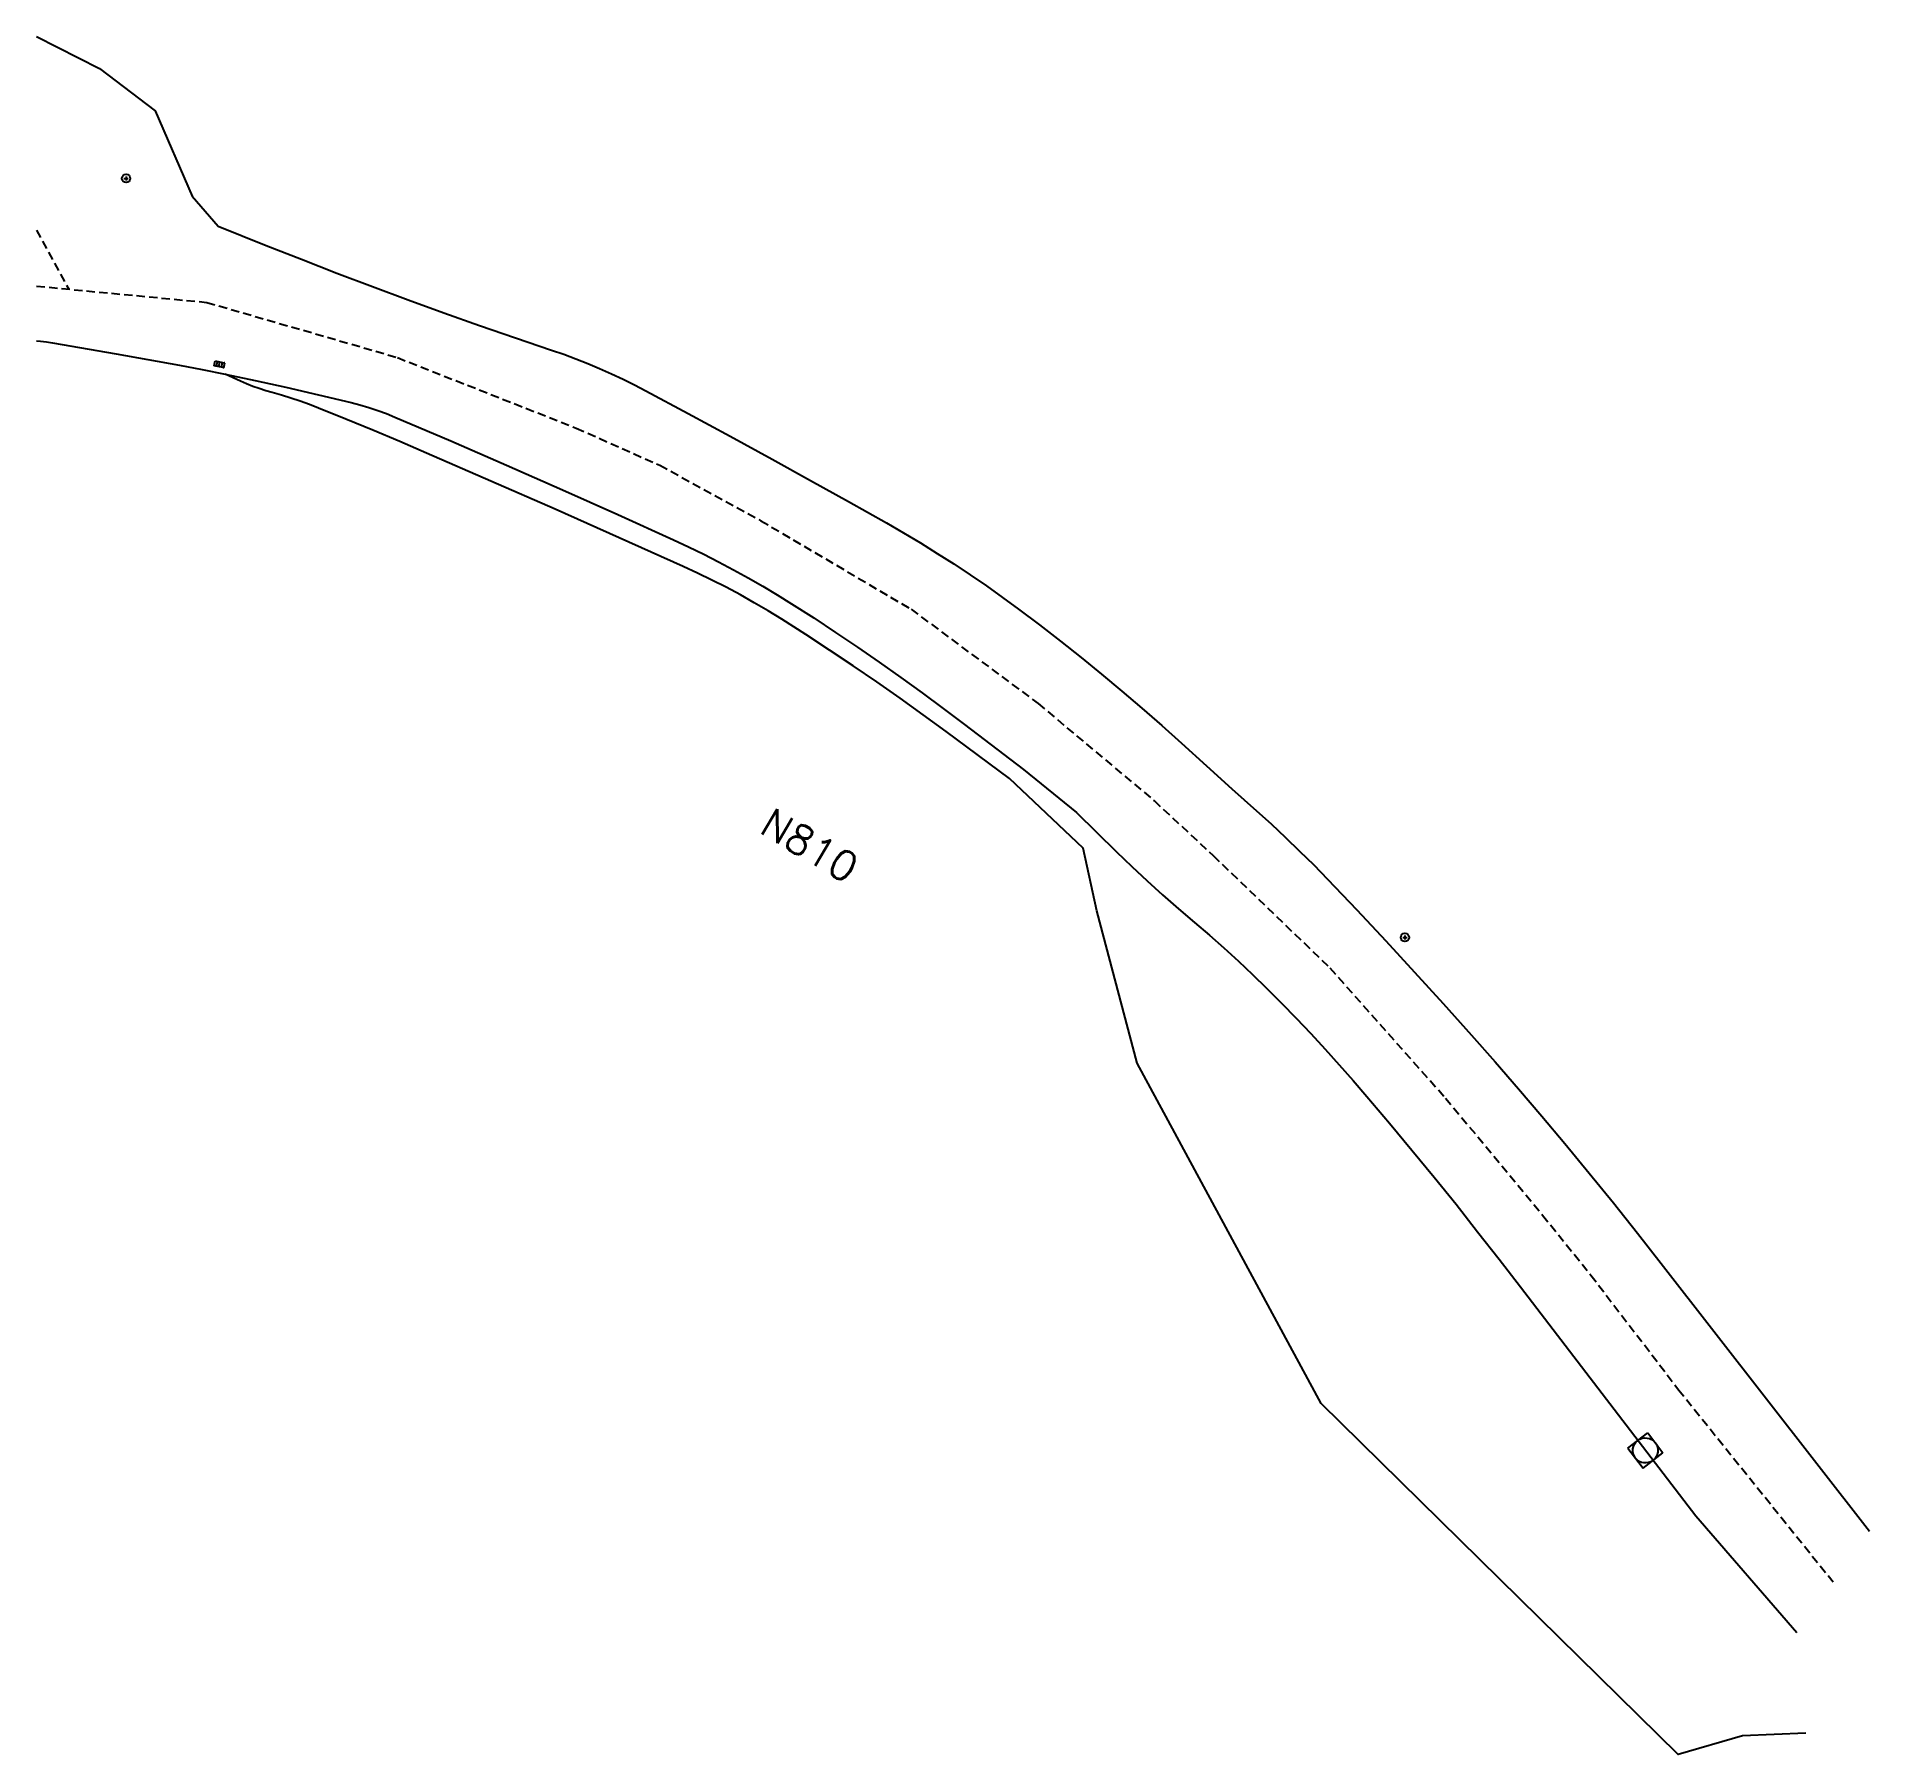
# Model space of a CAD drawing. Header units: millimetres. Extents: x 199000 to 200000, y 53197 to 53815.
# Drawn here: x 199000 to 199109.5, y 53306.4 to 53409 of the extents above; entities that cross this region are included whole.
import ezdxf
from ezdxf.enums import TextEntityAlignment as Align

# ---------------------------------------------------------------- set-up
doc = ezdxf.new("R2010")
doc.units = ezdxf.units.MM
doc.linetypes.add('DASHED', pattern=[0.75, 0.5, -0.25])
doc.layers.get('0').update_dxf_attribs({"linetype": 'CONTINUOUS'})
for name, color, linetype in [('W0001', 6, 'DASHED'), ('W0008', 7, 'CONTINUOUS'), ('W0212', 2, 'CONTINUOUS'), ('W0400', 7, 'CONTINUOUS'), ('W0420', 7, 'CONTINUOUS'), ('W0856', 7, 'CONTINUOUS'), ('W0989', 7, 'CONTINUOUS')]:
    doc.layers.add(name, color=color, linetype=linetype)
doc.styles.get("Standard").update_dxf_attribs({"font": 'romans.shx', "width": 0.85})

msp = doc.modelspace()

# ---------------------------------------------------------------- texts
at = {"layer": 'W0989'}
msp.add_text('N810', height=1.75, rotation=329.4527, dxfattribs=at).set_placement((199043.52, 53362.25), align=Align.MIDDLE_LEFT)

# ---------------------------------------------------------------- blocks, each defined once
blk = doc.blocks.new('T856')
for p, q in [((-0.125, 0), (0.125, 0)), ((0, 0.125), (0, -0.125))]:
    blk.add_line(p, q)
blk.add_ellipse((0, 0), major_axis=(-0.177, 0.177), ratio=1, start_param=3.9269908, end_param=10.2101761)
blk = doc.blocks.new('T400')
for p, q in [((-0.15, 0.3), (0.15, 0.3)), ((-0.15, -0.25), (-0.15, 0.3)), ((-0.15, 0.15), (0.15, 0.15)), ((-0.15, 0), (0.15, 0)), ((0.15, 0.3), (0.15, -0.25)), ((-0.15, -0.15), (0.15, -0.15)), ((-0.15, -0.25), (-0.15, -0.3)), ((-0.15, -0.3), (0.15, -0.3)), ((0.15, -0.3), (0.15, -0.25))]:
    blk.add_line(p, q)
blk = doc.blocks.new('T420')
for p, q in [((0.75, 0.75), (-0.75, 0.75)), ((-0.75, 0.75), (-0.75, -0.75)), ((0.75, 0.75), (0.75, -0.75)), ((0.75, -0.75), (-0.75, -0.75))]:
    blk.add_line(p, q)
blk.add_ellipse((0, 0), major_axis=(-0.53, 0.53), ratio=1, start_param=3.926991, end_param=10.210176)

# ---------------------------------------------------------------- linework, layer by layer
at = {"layer": 'W0001'}
for points in [[(199000, 53397.44), (199001.92, 53393.91)], [(199000, 53394.09), (199010.17, 53393.12), (199021.55, 53389.82), (199032.23, 53385.61), (199037.21, 53383.39), (199043.25, 53380.08), (199052.23, 53374.79), (199059.81, 53369.16), (199066.74, 53363.36), (199070.27, 53360.08), (199077.24, 53353.37), (199084.15, 53345.59), (199089.94, 53338.6), (199092.83, 53335.02), (199098.06, 53328.18), (199107.29, 53316.7)]]:
    msp.add_lwpolyline(points, dxfattribs=at)
at = {"layer": 'W0008'}
for points in [[(199000, 53408.99), (199003.75, 53407.08), (199007.07, 53404.55), (199009.29, 53399.47), (199010.84, 53397.67), (199013.7, 53396.52), (199015.81, 53395.69), (199017.93, 53394.87), (199020.05, 53394.07), (199022.18, 53393.28), (199024.32, 53392.5), (199026.45, 53391.74), (199028.6, 53391), (199030.75, 53390.27), (199031.48, 53390.02), (199032.2, 53389.75), (199032.91, 53389.47), (199033.62, 53389.17), (199034.33, 53388.86), (199035.02, 53388.53), (199035.71, 53388.19), (199036.39, 53387.84), (199038.91, 53386.49), (199041.42, 53385.12), (199043.93, 53383.75), (199046.21, 53382.49), (199048.48, 53381.23), (199050.75, 53379.95), (199051.77, 53379.36), (199052.78, 53378.75), (199053.79, 53378.13), (199054.78, 53377.5), (199055.76, 53376.84), (199056.73, 53376.18), (199057.69, 53375.49), (199058.64, 53374.8), (199059.9, 53373.85), (199061.14, 53372.88), (199062.38, 53371.9), (199063.6, 53370.91), (199064.81, 53369.9), (199066.01, 53368.88), (199067.2, 53367.84), (199068.37, 53366.79), (199069.87, 53365.44), (199071.38, 53364.07), (199072.85, 53362.76), (199073.73, 53361.97), (199074.59, 53361.16), (199075.43, 53360.35), (199076.27, 53359.52), (199077.09, 53358.67), (199078.84, 53356.83), (199080.57, 53354.98), (199082.29, 53353.12), (199084, 53351.24), (199085.7, 53349.36), (199087.11, 53347.76), (199088.51, 53346.15), (199089.89, 53344.52), (199091.26, 53342.89), (199092.73, 53341.11), (199094.17, 53339.33), (199095.61, 53337.53), (199097.03, 53335.71), (199109.46, 53319.73)], [(199000, 53390.82), (199000.23, 53390.8), (199000.59, 53390.77), (199000.94, 53390.71), (199004.74, 53390.05), (199008.53, 53389.37), (199009.89, 53389.11), (199011.25, 53388.84), (199013.06, 53388.45), (199014.88, 53388.05), (199016.83, 53387.6), (199018.78, 53387.14), (199019.31, 53387), (199019.84, 53386.85), (199020.37, 53386.67), (199020.89, 53386.48), (199021.4, 53386.27), (199024.74, 53384.84), (199028.07, 53383.39), (199031.4, 53381.92), (199034.72, 53380.44), (199038.03, 53378.94), (199038.94, 53378.52), (199039.84, 53378.08), (199040.73, 53377.62), (199041.62, 53377.15), (199042.5, 53376.66), (199043.37, 53376.16), (199044.23, 53375.65), (199045.08, 53375.12), (199046.41, 53374.27), (199047.72, 53373.4), (199049.03, 53372.52), (199050.32, 53371.63), (199051.61, 53370.72), (199052.89, 53369.79), (199054.15, 53368.86), (199055.41, 53367.91), (199058.93, 53365.21), (199062.1, 53362.65), (199064.5, 53360.3), (199065.4, 53359.43), (199066.32, 53358.57), (199067.25, 53357.73), (199068.2, 53356.9), (199069.16, 53356.08), (199070.04, 53355.33), (199070.91, 53354.56), (199071.77, 53353.77), (199072.62, 53352.97), (199073.45, 53352.16), (199074.34, 53351.27), (199075.22, 53350.36), (199076.09, 53349.45), (199076.95, 53348.52), (199077.8, 53347.58), (199078.63, 53346.64), (199079.45, 53345.68), (199080.8, 53344.09), (199082.13, 53342.48), (199083.46, 53340.87), (199084.77, 53339.25), (199086.06, 53337.61), (199087.35, 53335.97), (199088.63, 53334.32), (199099.09, 53320.65), (199105.13, 53313.67)]]:
    msp.add_lwpolyline(points, dxfattribs=at)
at = {"layer": 'W0212'}
msp.add_lwpolyline([(199105.67, 53307.67), (199101.89, 53307.51), (199098.04, 53306.4), (199076.71, 53327.36), (199065.73, 53347.68), (199063.31, 53356.78), (199062.51, 53360.52), (199058.1, 53364.68), (199054.32, 53367.49), (199052.95, 53368.49), (199051.57, 53369.48), (199050.18, 53370.45), (199048.77, 53371.41), (199047.36, 53372.35), (199045.94, 53373.28), (199044.5, 53374.19), (199043.69, 53374.69), (199042.86, 53375.18), (199042.03, 53375.65), (199041.19, 53376.1), (199040.33, 53376.53), (199039.47, 53376.95), (199038.61, 53377.35), (199034.79, 53379.06), (199030.96, 53380.76), (199027.13, 53382.45), (199023.29, 53384.12), (199021.69, 53384.81), (199020.08, 53385.49), (199018.46, 53386.15), (199016.84, 53386.8), (199016.29, 53387.01), (199015.74, 53387.21), (199015.18, 53387.39), (199014.62, 53387.57), (199014.06, 53387.73), (199013.68, 53387.84), (199013.29, 53387.97), (199012.92, 53388.1), (199012.54, 53388.25), (199012.18, 53388.41), (199011.25, 53388.84)], dxfattribs=at)

# ---------------------------------------------------------------- block references
at = {"layer": 'W0400', "rotation": 78.62223983574042}
msp.add_blockref('T400', (199010.92, 53389.42), dxfattribs=at)
at = {"layer": 'W0420', "rotation": 127.4437670198339}
msp.add_blockref('T420', (199096.08, 53324.55), dxfattribs=at)
at = {"layer": 'W0856'}
for p in [(199005.34, 53400.52), (199081.72, 53355.19)]:
    msp.add_blockref('T856', p, dxfattribs=at)

msp.set_redraw_order([(e.dxf.handle, doc.entitydb.next_handle()) for e in msp.query("TEXT MTEXT ATTDEF DIMENSION ARC_DIMENSION")])  # texts and dimensions are drawn at this point

doc.saveas('drawing.dxf')
